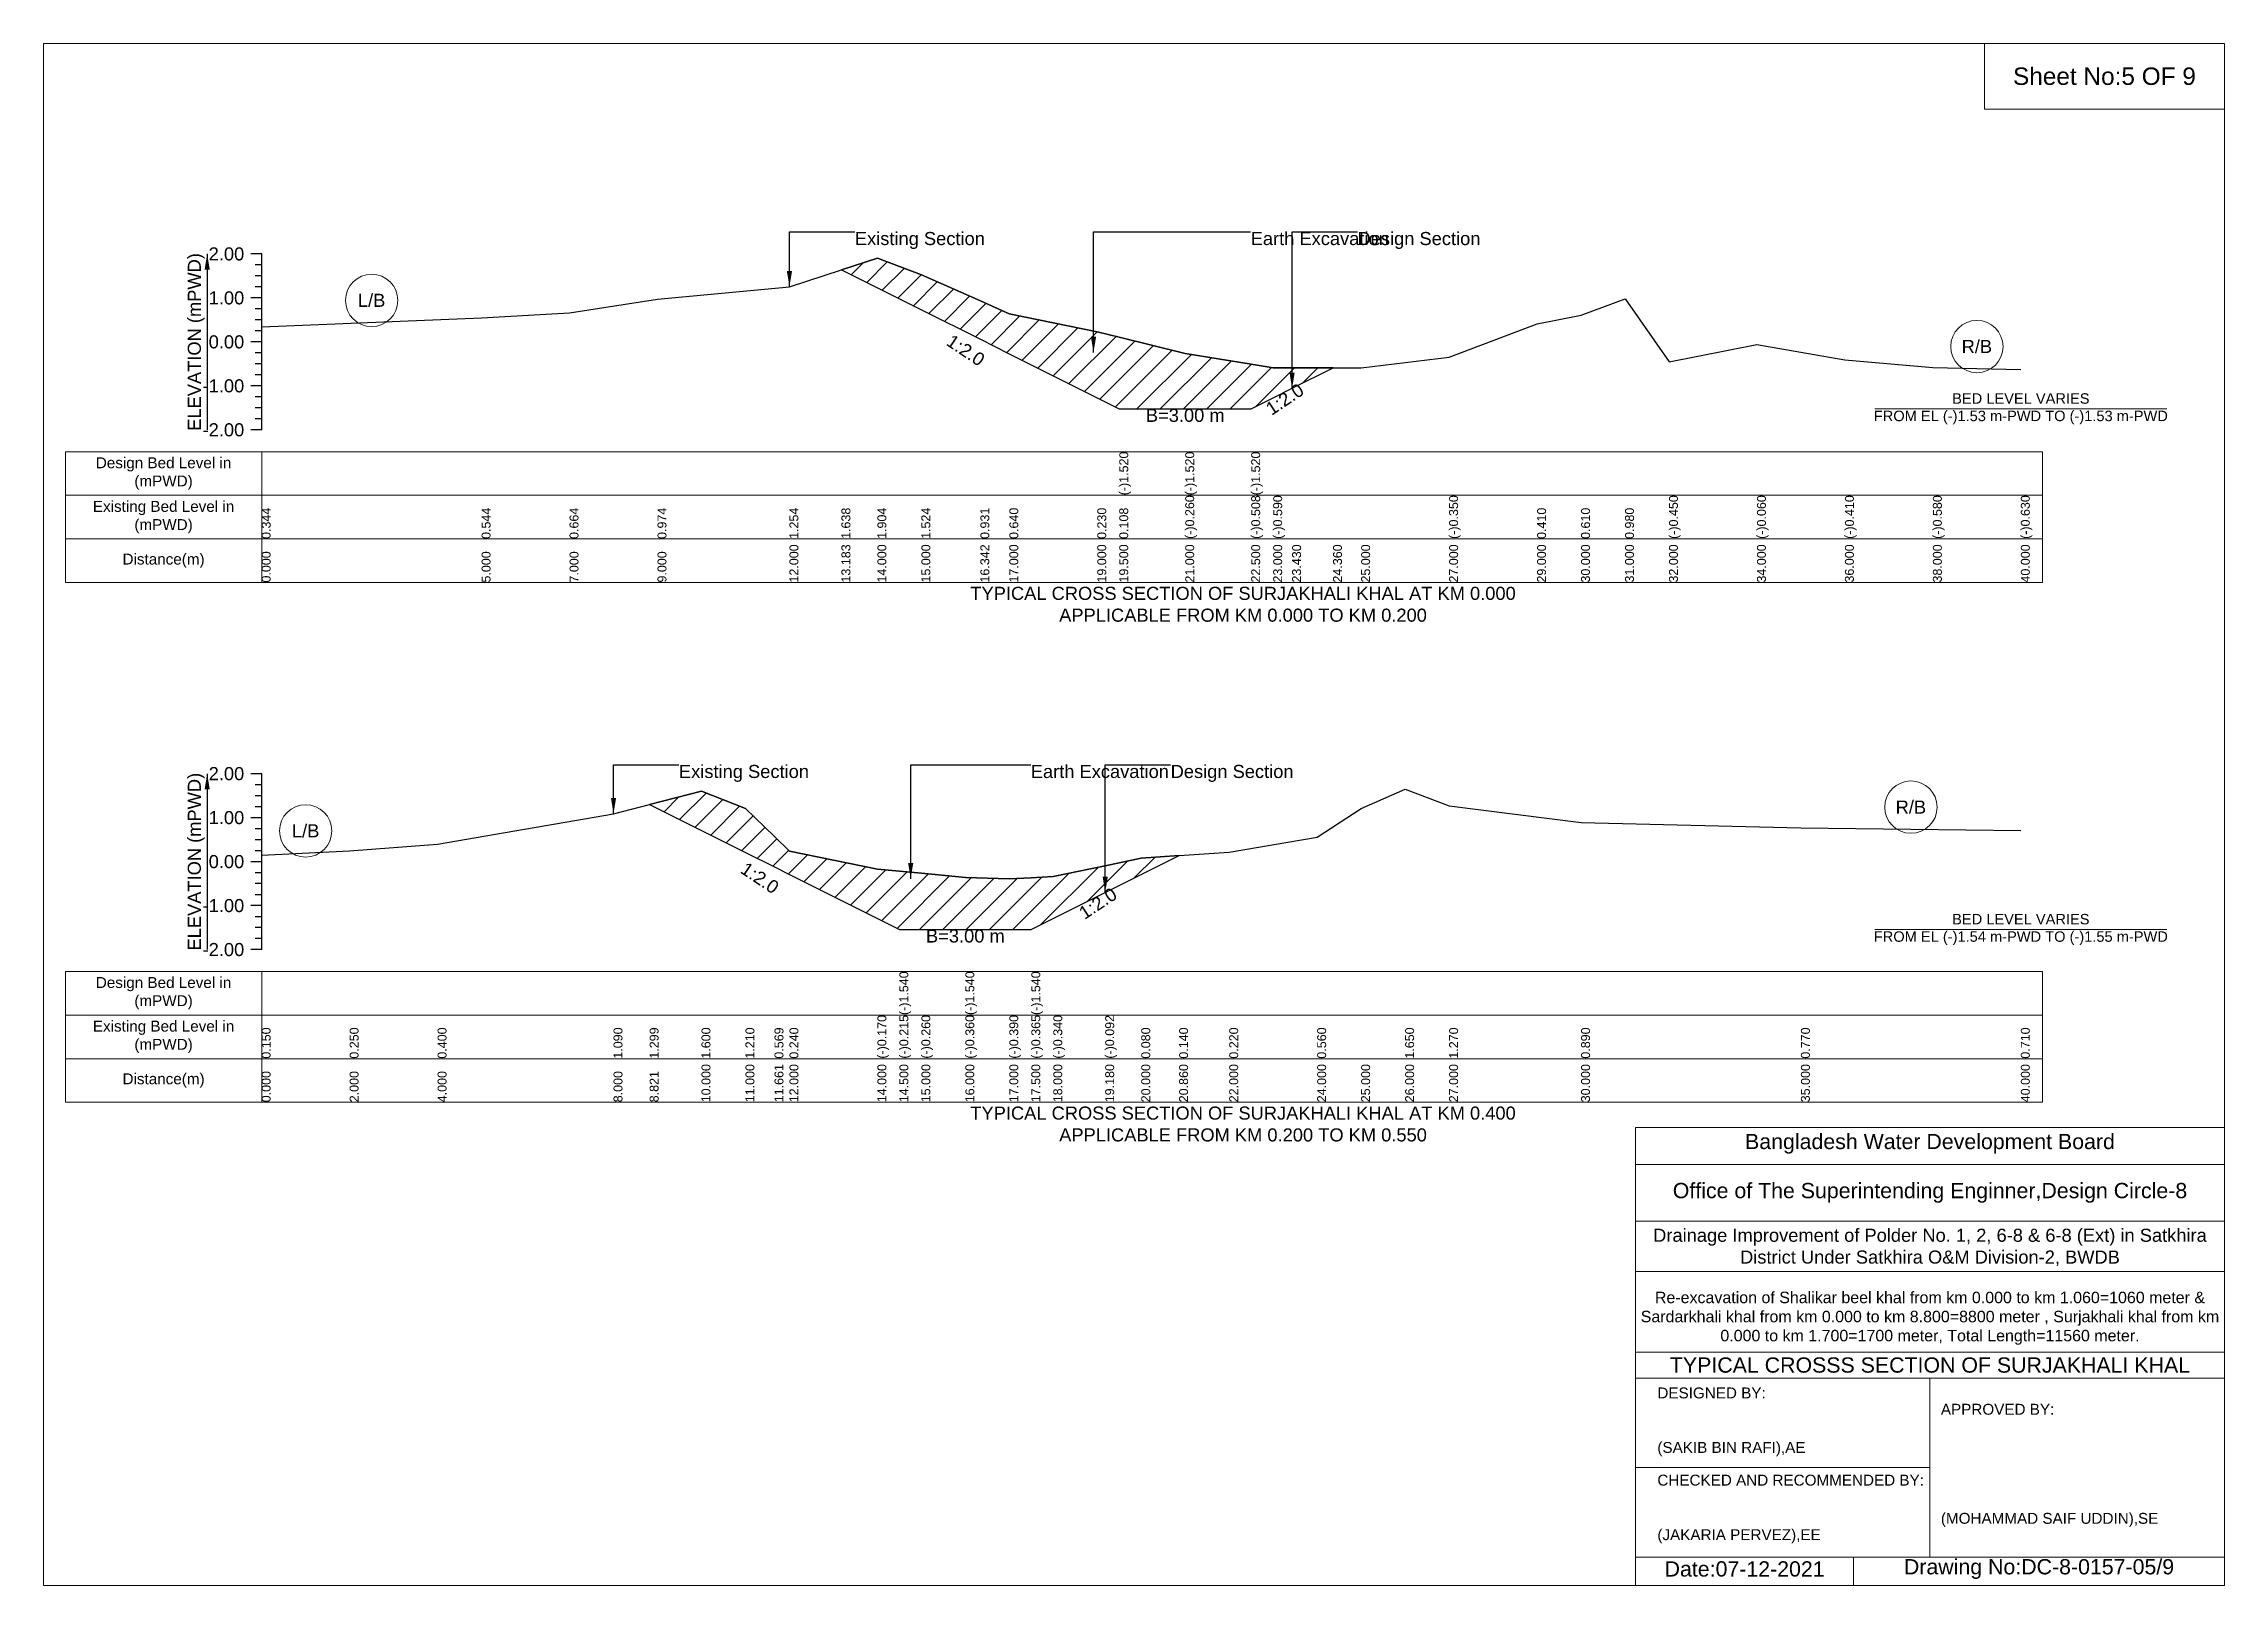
# Model space of a CAD drawing. Header units: inches. Extents: x 93000 to 506000, y -4242 to 0.
# Drawn here: x 460000 to 466000, y -4242 to 0 of the extents above; entities that cross this region are included whole.
import ezdxf

# ---------------------------------------------------------------- set-up
doc = ezdxf.new("R2010")
doc.units = ezdxf.units.IN
doc.header["$LTSCALE"] = 7
doc.header["$MEASUREMENT"] = 0
for name, color, linetype, lineweight in [('Cross section Data Border', 7, 'Continuous', 9), ('Cross Section Labels', 7, 'Continuous', 9), ('Existing_Bed_Level for Xsection', 7, 'Continuous', 25)]:
    doc.layers.add(name, color=color, linetype=linetype, lineweight=lineweight)
doc.styles.get("Standard").update_dxf_attribs({"font": 'arial.ttf'})
doc.dimstyles.get("Standard").update_dxf_attribs({"dimtxt": 0.18, "dimasz": 0.18, "dimexe": 0.18, "dimexo": 0.0625, "dimgap": 0.09, "dimtad": 0, "dimtih": 1, "dimtoh": 1, "dimdec": 4, "dimzin": 0, "dimdsep": 46, "dimtxsty": 'Standard', "dimcen": 0.09, "dimadec": 0, "dimazin": 0, "dimtfac": 1, "dimtdec": 4, "dimtofl": 0, "dimtmove": 0, "dimatfit": 3, "dimfxl": 1, "dimtolj": 1, "dimtzin": 0, "dimarcsym": 0})

msp = doc.modelspace()

# ---------------------------------------------------------------- texts
at = {"layer": 'Cross section Data Border', "char_height": 30, "width": 480, "attachment_point": 5}
for s, insert in [('Design Bed Level in (mPWD)', (460330, -1182.8)), ('Existing Bed Level in (mPWD)', (460330, -1302.8)), ('Distance(m)', (460330, -1422.8)), ('Design Bed Level in (mPWD)', (460330, -2612.8)), ('Existing Bed Level in (mPWD)', (460330, -2732.8)), ('Distance(m)', (460330, -2852.8))]:
    msp.add_mtext(s, dxfattribs=dict(at, insert=insert))
at = {"layer": 'Cross Section Labels'}
for s, insert, char_height, attachment_point in [('Sheet No:5 OF 9', (465670, -90), 48, 5), ('Existing Section', (462232, -518.3), 36, 1), ('Earth Excavation', (463321, -518.3), 36, 1), ('Design Section', (463615, -518.3), 36, 1), ('L/B', (460902.5, -706.5), 36, 5), ('R/B', (465319, -833.5), 36, 5), ('B=3.00 m', (463141, -1004.7), 36, 2), ('BED LEVEL VARIES ^JFROM EL (-)1.53 m-PWD TO (-)1.53 m-PWD', (465440, -1004.7), 28.8, 5), ('TYPICAL CROSS SECTION OF SURJAKHALI KHAL AT KM 0.000^JAPPLICABLE FROM KM 0.000 TO KM 0.200', (463300, -1542.8), 36, 5), ('Existing Section', (461748, -1984.6), 36, 1), ('Earth Excavation', (462716, -1984.6), 36, 1), ('Design Section', (463100.8, -1984.6), 36, 1), ('R/B', (465137.5, -2100.8), 36, 5), ('L/B', (460721, -2166.1), 36, 5), ('BED LEVEL VARIES ^JFROM EL (-)1.54 m-PWD TO (-)1.55 m-PWD', (465440, -2437.2), 28.8, 5), ('B=3.00 m', (462536, -2437.2), 36, 2), ('TYPICAL CROSS SECTION OF SURJAKHALI KHAL AT KM 0.400^JAPPLICABLE FROM KM 0.200 TO KM 0.550', (463300, -2972.8), 36, 5), ('Bangladesh Water Development Board', (465190, -3027), 42, 5), ('Office of The Superintending Enginner,Design Circle-8', (465190, -3162), 42, 5)]:
    msp.add_mtext(s, dxfattribs=dict(at, insert=insert, char_height=char_height, attachment_point=attachment_point))
at = {"layer": 'Cross Section Labels', "char_height": 36, "attachment_point": 2}
for insert, rotation in [((462547.1, -828.7), 326.30993), ((463404.8, -963.5), 33.69007), ((461980.7, -2280.5), 326.30993), ((462890.6, -2350.6), 33.69007)]:
    msp.add_mtext('1:2.0', dxfattribs=dict(at, insert=insert, rotation=rotation))
at = {"layer": 'Cross Section Labels'}
for s, insert, char_height, width, attachment_point in [('Drainage Improvement of Polder No. 1, 2, 6-8 & 6-8 (Ext) in Satkhira District Under Satkhira O&M Division-2, BWDB', (465190, -3312), 36, 1680, 5), ('Re-excavation of Shalikar beel khal from km 0.000 to km 1.060=1060 meter & Sardarkhali khal from km 0.000 to km 8.800=8800 meter , Surjakhali khal from km 0.000 to km 1.700=1700 meter, Total Length=11560 meter.', (465190, -3507), 31.4683, 1620, 5), ('TYPICAL CROSSS SECTION OF SURJAKHALI KHAL', (465190, -3636), 42, 1680, 5), ('DESIGNED BY:^J^J^J(SAKIB BIN RAFI),AE', (464440, -3792), 30, 840, 4), ('APPROVED BY:^J^J^J^J^J^J(MOHAMMAD SAIF UDDIN),SE', (465220, -3912), 30, 840, 4), ('CHECKED AND RECOMMENDED BY:^J^J^J(JAKARIA PERVEZ),EE', (464440, -4032), 30, 840, 4), ('Date:07-12-2021', (464680, -4197), 42, 840, 5), ('Drawing No:DC-8-0157-05/9', (465490, -4197), 42, 1320, 5)]:
    msp.add_mtext(s, dxfattribs=dict(at, insert=insert, char_height=char_height, width=width, attachment_point=attachment_point))
at = {"layer": 'Existing_Bed_Level for Xsection', "rotation": 90}
for s, insert, char_height, attachment_point in [('ELEVATION (mPWD)', (460420, -820.8), 36, 5), ('(-)1.520', (462959.5, -1242.8), 24.6, 1), ('(-)1.520', (463141, -1242.8), 24.6, 1), ('(-)1.520', (463322.5, -1242.8), 24.6, 1), ('(-)0.260', (463141, -1362.8), 24.6, 1), ('(-)0.508', (463322.5, -1362.8), 24.6, 1), ('(-)0.590', (463383, -1362.8), 24.6, 1), ('(-)0.350', (463867, -1362.8), 24.6, 1), ('(-)0.450', (464472, -1362.8), 24.6, 1), ('(-)0.060', (464714, -1362.8), 24.6, 1), ('(-)0.410', (464956, -1362.8), 24.6, 1), ('(-)0.580', (465198, -1362.8), 24.6, 1), ('(-)0.630', (465440, -1362.8), 24.6, 1), ('0.344', (460600, -1362.8), 24.6, 1), ('0.544', (461205, -1362.8), 24.6, 1), ('0.664', (461447, -1362.8), 24.6, 1), ('0.974', (461689, -1362.8), 24.6, 1), ('1.254', (462052, -1362.8), 24.6, 1), ('1.638', (462195.1, -1362.8), 24.6, 1), ('1.904', (462294, -1362.8), 24.6, 1), ('1.524', (462415, -1362.8), 24.6, 1), ('0.931', (462577.3, -1362.8), 24.6, 1), ('0.640', (462657, -1362.8), 24.6, 1), ('0.230', (462899, -1362.8), 24.6, 1), ('0.108', (462959.5, -1362.8), 24.6, 1), ('0.410', (464109, -1362.8), 24.6, 1), ('0.610', (464230, -1362.8), 24.6, 1), ('0.980', (464351, -1362.8), 24.6, 1), ('12.000', (462052, -1482.8), 24.6, 1), ('13.183', (462195.1, -1482.8), 24.6, 1), ('14.000', (462294, -1482.8), 24.6, 1), ('15.000', (462415, -1482.8), 24.6, 1), ('16.342', (462577.3, -1482.8), 24.6, 1), ('17.000', (462657, -1482.8), 24.6, 1), ('19.000', (462899, -1482.8), 24.6, 1), ('19.500', (462959.5, -1482.8), 24.6, 1), ('21.000', (463141, -1482.8), 24.6, 1), ('22.500', (463322.5, -1482.8), 24.6, 1), ('23.000', (463383, -1482.8), 24.6, 1), ('23.430', (463435, -1482.8), 24.6, 1), ('24.360', (463547.6, -1482.8), 24.6, 1), ('25.000', (463625, -1482.8), 24.6, 1), ('27.000', (463867, -1482.8), 24.6, 1), ('29.000', (464109, -1482.8), 24.6, 1), ('30.000', (464230, -1482.8), 24.6, 1), ('31.000', (464351, -1482.8), 24.6, 1), ('32.000', (464472, -1482.8), 24.6, 1), ('34.000', (464714, -1482.8), 24.6, 1), ('36.000', (464956, -1482.8), 24.6, 1), ('38.000', (465198, -1482.8), 24.6, 1), ('40.000', (465440, -1482.8), 24.6, 1), ('0.000', (460600, -1482.8), 24.6, 1), ('5.000', (461205, -1482.8), 24.6, 1), ('7.000', (461447, -1482.8), 24.6, 1), ('9.000', (461689, -1482.8), 24.6, 1), ('ELEVATION (mPWD)', (460420, -2250.8), 36, 5), ('(-)1.540', (462354.5, -2672.8), 24.6, 1), ('(-)1.540', (462536, -2672.8), 24.6, 1), ('(-)1.540', (462717.5, -2672.8), 24.6, 1), ('(-)0.170', (462294, -2792.8), 24.6, 1), ('(-)0.215', (462354.5, -2792.8), 24.6, 1), ('(-)0.260', (462415, -2792.8), 24.6, 1), ('(-)0.360', (462536, -2792.8), 24.6, 1), ('(-)0.390', (462657, -2792.8), 24.6, 1), ('(-)0.365', (462717.5, -2792.8), 24.6, 1), ('(-)0.340', (462778, -2792.8), 24.6, 1), ('(-)0.092', (462920.8, -2792.8), 24.6, 1), ('0.150', (460600, -2792.8), 24.6, 1), ('0.250', (460842, -2792.8), 24.6, 1), ('0.400', (461084, -2792.8), 24.6, 1), ('1.090', (461568, -2792.8), 24.6, 1), ('1.299', (461667.4, -2792.8), 24.6, 1), ('1.600', (461810, -2792.8), 24.6, 1), ('1.210', (461931, -2792.8), 24.6, 1), ('0.569', (462010.9, -2792.8), 24.6, 1), ('0.240', (462052, -2792.8), 24.6, 1), ('0.080', (463020, -2792.8), 24.6, 1), ('0.140', (463124.1, -2792.8), 24.6, 1), ('0.220', (463262, -2792.8), 24.6, 1), ('0.560', (463504, -2792.8), 24.6, 1), ('1.650', (463746, -2792.8), 24.6, 1), ('1.270', (463867, -2792.8), 24.6, 1), ('0.890', (464230, -2792.8), 24.6, 1), ('0.770', (464835, -2792.8), 24.6, 1), ('0.710', (465440, -2792.8), 24.6, 1), ('10.000', (461810, -2912.8), 24.6, 1), ('11.000', (461931, -2912.8), 24.6, 1), ('11.661', (462010.9, -2912.8), 24.6, 1), ('12.000', (462052, -2912.8), 24.6, 1), ('14.000', (462294, -2912.8), 24.6, 1), ('14.500', (462354.5, -2912.8), 24.6, 1), ('15.000', (462415, -2912.8), 24.6, 1), ('16.000', (462536, -2912.8), 24.6, 1), ('17.000', (462657, -2912.8), 24.6, 1), ('17.500', (462717.5, -2912.8), 24.6, 1), ('18.000', (462778, -2912.8), 24.6, 1), ('19.180', (462920.8, -2912.8), 24.6, 1), ('20.000', (463020, -2912.8), 24.6, 1), ('20.860', (463124.1, -2912.8), 24.6, 1), ('22.000', (463262, -2912.8), 24.6, 1), ('24.000', (463504, -2912.8), 24.6, 1), ('25.000', (463625, -2912.8), 24.6, 1), ('26.000', (463746, -2912.8), 24.6, 1), ('27.000', (463867, -2912.8), 24.6, 1), ('30.000', (464230, -2912.8), 24.6, 1), ('35.000', (464835, -2912.8), 24.6, 1), ('40.000', (465440, -2912.8), 24.6, 1), ('0.000', (460600, -2912.8), 24.6, 1), ('2.000', (460842, -2912.8), 24.6, 1), ('4.000', (461084, -2912.8), 24.6, 1), ('8.000', (461568, -2912.8), 24.6, 1), ('8.821', (461667.4, -2912.8), 24.6, 1)]:
    msp.add_mtext(s, dxfattribs=dict(at, insert=insert, char_height=char_height, attachment_point=attachment_point))
at = {"layer": 'Existing_Bed_Level for Xsection', "char_height": 36, "attachment_point": 6}
for s, insert in [('2.00', (460552, -578.8)), ('1.00', (460552, -699.8)), ('0.00', (460552, -820.8)), ('-1.00', (460552, -941.8)), ('-2.00', (460552, -1062.8)), ('2.00', (460552, -2008.8)), ('1.00', (460552, -2129.8)), ('0.00', (460552, -2250.8)), ('-1.00', (460552, -2371.8)), ('-2.00', (460552, -2492.8))]:
    msp.add_mtext(s, dxfattribs=dict(at, insert=insert))

# ---------------------------------------------------------------- hatches: boundary and pattern name
at = {"layer": 'Existing_Bed_Level for Xsection'}
h = msp.add_hatch(dxfattribs=at)
h.set_pattern_fill('ANSI31', color=256, scale=363, style=0)
h.paths.add_polyline_path([(462195.1, -622.5), (462294, -671.9), (462415, -732.4), (462577.3, -813.6), (462657, -853.4), (462899, -974.4), (462959.5, -1004.7), (463141, -1004.7), (463322.5, -1004.7), (463383, -974.4), (463435, -948.4), (463547.6, -892.2), (463435, -892.2), (463383, -892.2), (463322.5, -882.2), (463141, -852.2), (462959.5, -807.8), (462899, -792.9), (462657, -743.3), (462577.3, -708.1), (462415, -636.4), (462294, -590.4)])
h = msp.add_hatch(dxfattribs=at)
h.set_pattern_fill('ANSI31', color=256, scale=363, style=0)
h.paths.add_polyline_path([(461667.4, -2093.6), (461810, -2164.9), (461931, -2225.4), (462010.9, -2265.4), (462052, -2285.9), (462294, -2406.9), (462354.5, -2437.2), (462415, -2437.2), (462536, -2437.2), (462657, -2437.2), (462717.5, -2437.2), (462778, -2406.9), (462920.8, -2335.5), (463020, -2285.9), (463124.1, -2233.8), (463020, -2241.1), (462920.8, -2262), (462778, -2291.9), (462717.5, -2295), (462657, -2298), (462536, -2294.4), (462415, -2282.3), (462354.5, -2276.8), (462294, -2271.4), (462052, -2221.8), (462010.9, -2181.9), (461931, -2104.4), (461810, -2057.2)])

# ---------------------------------------------------------------- linework, layer by layer
at = {"layer": 'Cross section Data Border'}
for points in [[(460060, -1122.8), (465500, -1122.8), (465500, -1482.8), (460060, -1482.8)], [(460060, -2552.8), (465500, -2552.8), (465500, -2912.8), (460060, -2912.8)]]:
    msp.add_lwpolyline(points, close=True, dxfattribs=at)
for points in [[(460600, -1122.8), (460600, -1482.8)], [(460060, -1242.8), (465500, -1242.8)], [(460060, -1362.8), (465500, -1362.8)], [(460600, -2552.8), (460600, -2912.8)], [(460060, -2672.8), (465500, -2672.8)], [(460060, -2792.8), (465500, -2792.8)]]:
    msp.add_lwpolyline(points, dxfattribs=at)
at = {"layer": 'Cross Section Labels'}
for points in [[(460000, 0), (466000, 0), (466000, -4242), (460000, -4242)], [(465340, 0), (466000, 0), (466000, -180), (465340, -180)]]:
    msp.add_lwpolyline(points, close=True, dxfattribs=at)
for points in [[(465038.1, -1004.7), (465841.9, -1004.7)], [(465038.1, -2437.2), (465841.9, -2437.2)], [(464380, -4242), (464380, -2982), (466000, -2982)], [(464380, -3084), (466000, -3084)], [(464380, -3240), (466000, -3240)], [(464380, -3378), (466000, -3378)], [(464380, -3600), (466000, -3600)], [(464380, -3672), (466000, -3672)], [(465190, -3672), (465190, -4164)], [(464380, -3918), (465190, -3918)], [(464380, -4164), (466000, -4164)], [(464980, -4164), (464980, -4242)]]:
    msp.add_lwpolyline(points, dxfattribs=at)
for centre in [(460902.5, -706.5), (465319, -833.5), (465137.5, -2100.8), (460721, -2166.1)]:
    msp.add_circle(centre, 72, dxfattribs=at)
at = {"layer": 'Existing_Bed_Level for Xsection'}
for points in [[(460600, -578.8), (460570, -578.8)], [(460600, -1062.8), (460600, -941.8), (460600, -820.8), (460600, -699.8), (460600, -578.8)], [(460600, -779.1), (461205, -754.9), (461447, -740.4), (461689, -702.9), (462052, -669), (462195.1, -622.5), (462294, -590.4), (462415, -636.4), (462577.3, -708.1), (462657, -743.3), (462899, -792.9), (462959.5, -807.8), (462959.5, -807.8), (463141, -852.2), (463141, -852.2), (463322.5, -882.2), (463322.5, -882.2), (463383, -892.2), (463435, -892.2), (463547.6, -892.2), (463625, -892.2), (463867, -863.1), (464109, -771.2), (464230, -747), (464351, -702.2), (464472, -875.2), (464714, -828), (464956, -870.4), (465198, -891), (465440, -897)], [(460600, -609), (460582, -609)], [(460600, -639.3), (460582, -639.3)], [(460600, -699.8), (460570, -699.8)], [(460600, -669.5), (460582, -669.5)], [(460600, -730), (460582, -730)], [(460600, -760.3), (460582, -760.3)], [(460600, -820.8), (460570, -820.8)], [(460600, -790.5), (460582, -790.5)], [(460600, -851), (460582, -851)], [(460600, -881.3), (460582, -881.3)], [(460600, -941.8), (460570, -941.8)], [(460600, -911.5), (460582, -911.5)], [(460600, -972), (460582, -972)], [(460600, -1002.3), (460582, -1002.3)], [(460600, -1062.8), (460570, -1062.8)], [(460600, -1032.5), (460582, -1032.5)], [(460600, -2008.8), (460570, -2008.8)], [(460600, -2039.1), (460582, -2039.1)], [(460600, -2492.8), (460600, -2371.8), (460600, -2250.8), (460600, -2129.8), (460600, -2008.8)], [(460600, -2069.3), (460582, -2069.3)], [(460600, -2099.6), (460582, -2099.6)], [(460600, -2232.7), (460842, -2220.6), (461084, -2202.4), (461568, -2118.9), (461667.4, -2093.6), (461810, -2057.2), (461931, -2104.4), (462010.9, -2181.9), (462052, -2221.8), (462294, -2271.4), (462354.5, -2276.8), (462354.5, -2276.8), (462415, -2282.3), (462536, -2294.4), (462536, -2294.4), (462657, -2298), (462717.5, -2295), (462717.5, -2295), (462778, -2291.9), (462920.8, -2262), (463020, -2241.1), (463124.1, -2233.8), (463262, -2224.2), (463504, -2183.1), (463625, -2104.4), (463746, -2051.2), (463867, -2097.1), (464230, -2143.1), (464835, -2157.6), (465440, -2164.9)], [(460600, -2129.8), (460570, -2129.8)], [(460600, -2160.1), (460582, -2160.1)], [(460600, -2190.3), (460582, -2190.3)], [(460600, -2250.8), (460570, -2250.8)], [(460600, -2220.6), (460582, -2220.6)], [(460600, -2281.1), (460582, -2281.1)], [(460600, -2311.3), (460582, -2311.3)], [(460600, -2371.8), (460570, -2371.8)], [(460600, -2341.6), (460582, -2341.6)], [(460600, -2402.1), (460582, -2402.1)], [(460600, -2432.3), (460582, -2432.3)], [(460600, -2492.8), (460570, -2492.8)], [(460600, -2462.6), (460582, -2462.6)]]:
    msp.add_lwpolyline(points, dxfattribs=at)
for points in [[(462195.1, -622.5), (462195.1, -622.5), (462294, -671.9), (462415, -732.4), (462577.3, -813.6), (462657, -853.4), (462899, -974.4), (462959.5, -1004.7), (462959.5, -1004.7), (463141, -1004.7), (463141, -1004.7), (463322.5, -1004.7), (463322.5, -1004.7), (463383, -974.4), (463435, -948.4), (463547.6, -892.2), (463547.6, -892.2), (463547.6, -892.2), (463435, -892.2), (463383, -892.2), (463322.5, -882.2), (463322.5, -882.2), (463141, -852.2), (463141, -852.2), (462959.5, -807.8), (462959.5, -807.8), (462899, -792.9), (462657, -743.3), (462577.3, -708.1), (462415, -636.4), (462294, -590.4), (462195.1, -622.5)], [(461667.4, -2093.6), (461667.4, -2093.6), (461810, -2164.9), (461931, -2225.4), (462010.9, -2265.4), (462052, -2285.9), (462294, -2406.9), (462354.5, -2437.2), (462354.5, -2437.2), (462415, -2437.2), (462536, -2437.2), (462536, -2437.2), (462657, -2437.2), (462717.5, -2437.2), (462717.5, -2437.2), (462778, -2406.9), (462920.8, -2335.5), (463020, -2285.9), (463124.1, -2233.8), (463124.1, -2233.8), (463124.1, -2233.8), (463020, -2241.1), (462920.8, -2262), (462778, -2291.9), (462717.5, -2295), (462717.5, -2295), (462657, -2298), (462536, -2294.4), (462536, -2294.4), (462415, -2282.3), (462354.5, -2276.8), (462354.5, -2276.8), (462294, -2271.4), (462052, -2221.8), (462010.9, -2181.9), (461931, -2104.4), (461810, -2057.2), (461667.4, -2093.6)]]:
    msp.add_lwpolyline(points, close=True, dxfattribs=at)

msp.set_redraw_order([(e.dxf.handle, doc.entitydb.next_handle()) for e in msp.query("TEXT MTEXT ATTDEF DIMENSION ARC_DIMENSION")])  # texts and dimensions are drawn at this point

# ---------------------------------------------------------------- leaders
at = {"layer": 'Cross Section Labels', "annotation_type": 0, "has_hookline": 1, "hookline_direction": 0}
for points, text_width in [([(462052, -669), (462052, -518.3), (462231.9, -518.3)], 350.4), ([(462888.6, -849.8), (462888.6, -518.3), (463320.9, -518.3)], 372.7), ([(463435, -948.4), (463435, -518.3), (463614.9, -518.3)], 330.9), ([(461568, -2118.9), (461568, -1984.6), (461747.9, -1984.6)], 350.4), ([(462385.6, -2297.7), (462385.6, -1984.6), (462715.9, -1984.6)], 372.7), ([(462920.8, -2335.5), (462920.8, -1984.6), (463100.7, -1984.6)], 330.9)]:
    msp.add_leader(points, dimstyle='Standard', override={"dimasz": 43.2}, dxfattribs=dict(at, text_width=text_width))
at = {"layer": 'Existing_Bed_Level for Xsection'}
for points in [[(460450, -578.8), (460450, -1062.8)], [(460450, -2008.8), (460450, -2492.8)]]:
    msp.add_leader(points, dimstyle='Standard', override={"dimasz": 43.2}, dxfattribs=at)

doc.saveas('drawing.dxf')
